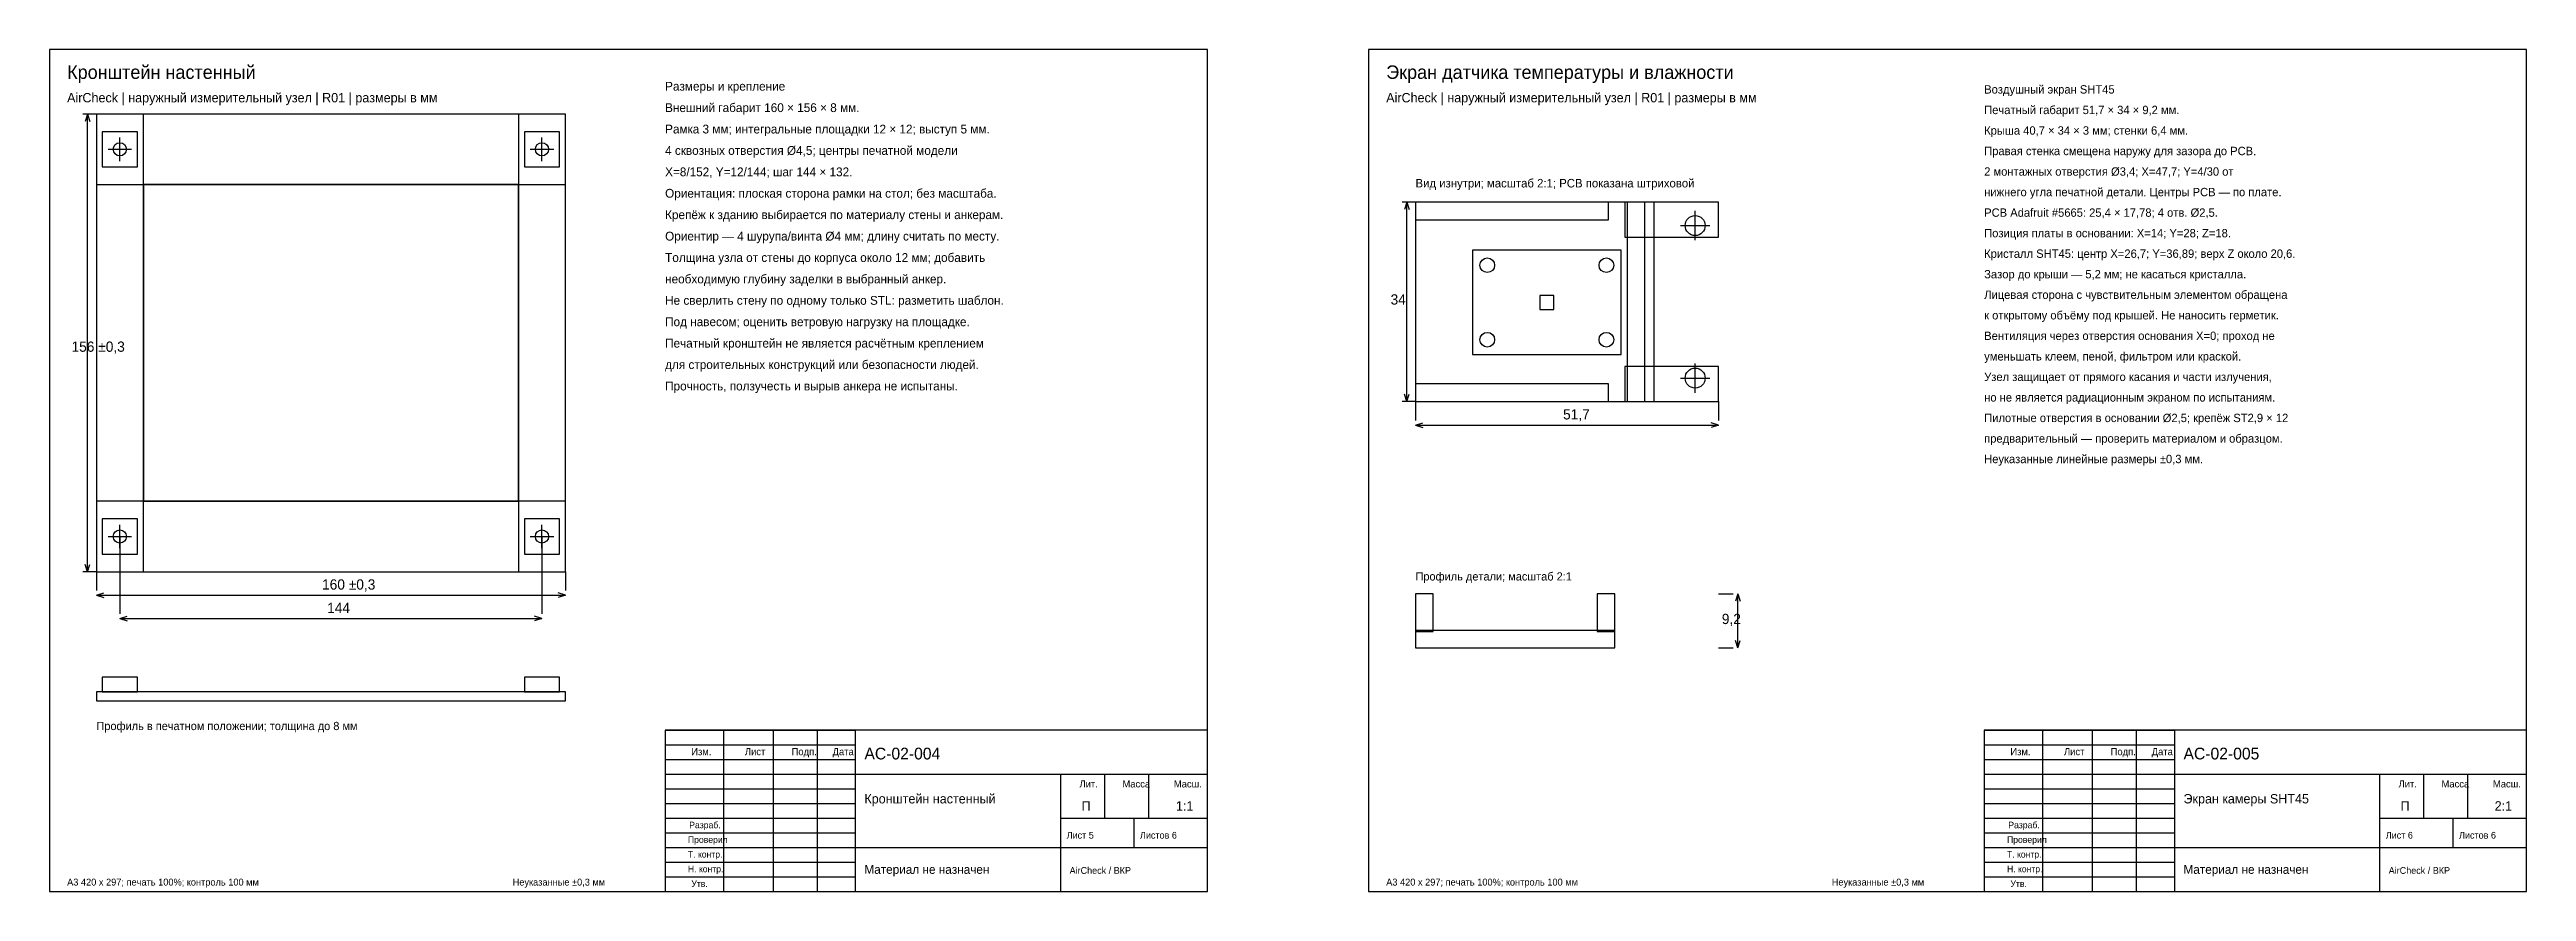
# Model space of a CAD drawing. Header units: millimetres. Extents: x 20 to 2665, y 5 to 292.
# Drawn here: x 1820 to 2665, y 5 to 292 of the extents above; entities that cross this region are included whole.
import ezdxf

# ---------------------------------------------------------------- set-up
doc = ezdxf.new("R2010")
doc.units = ezdxf.units.MM
for name, color, linetype in [('D-CENTER', 7, 'Continuous'), ('D-DETAIL', 7, 'Continuous'), ('D-DIM', 7, 'Continuous'), ('D-OUTLINE', 7, 'Continuous'), ('D-REF', 7, 'Continuous'), ('D-TEXT', 7, 'Continuous')]:
    doc.layers.add(name, color=color, linetype=linetype)

msp = doc.modelspace()

# ---------------------------------------------------------------- texts
at = {"layer": 'D-TEXT'}
for s, height, p in [('Кронштейн настенный', 4.6, (1826, 282)), ('Размеры и крепление', 3, (2030, 278)), ('Экран датчика температуры и влажности', 4.6, (2276, 282)), ('Воздушный экран SHT45', 2.85, (2480, 277)), ('AirCheck | наружный измерительный узел | R01 | размеры в мм', 3.2, (1826, 274)), ('Внешний габарит 160 × 156 × 8 мм.', 3, (2030, 270.7)), ('AirCheck | наружный измерительный узел | R01 | размеры в мм', 3.2, (2276, 274)), ('Печатный габарит 51,7 × 34 × 9,2 мм.', 2.85, (2480, 270)), ('Рамка 3 мм; интегральные площадки 12 × 12; выступ 5 мм.', 3, (2030, 263.4)), ('Крыша 40,7 × 34 × 3 мм; стенки 6,4 мм.', 2.85, (2480, 263)), ('4 сквозных отверстия Ø4,5; центры печатной модели', 3, (2030, 256.1)), ('Правая стенка смещена наружу для зазора до PCB.', 2.85, (2480, 256)), ('X=8/152, Y=12/144; шаг 144 × 132.', 3, (2030, 248.8)), ('Вид изнутри; масштаб 2:1; PCB показана штриховой', 2.9, (2286, 245)), ('2 монтажных отверстия Ø3,4; X=47,7; Y=4/30 от', 2.85, (2480, 249)), ('нижнего угла печатной детали. Центры PCB — по плате.', 2.85, (2480, 242)), ('Ориентация: плоская сторона рамки на стол; без масштаба.', 3, (2030, 241.5)), ('Крепёж к зданию выбирается по материалу стены и анкерам.', 3, (2030, 234.2)), ('PCB Adafruit #5665: 25,4 × 17,78; 4 отв. Ø2,5.', 2.85, (2480, 235)), ('Ориентир — 4 шурупа/винта Ø4 мм; длину считать по месту.', 3, (2030, 226.9)), ('Позиция платы в основании: X=14; Y=28; Z=18.', 2.85, (2480, 228)), ('Толщина узла от стены до корпуса около 12 мм; добавить', 3, (2030, 219.6)), ('Кристалл SHT45: центр X=26,7; Y=36,89; верх Z около 20,6.', 2.85, (2480, 221)), ('необходимую глубину заделки в выбранный анкер.', 3, (2030, 212.3)), ('Зазор до крыши — 5,2 мм; не касаться кристалла.', 2.85, (2480, 214)), ('Не сверлить стену по одному только STL: разметить шаблон.', 3, (2030, 205)), ('34', 3.5, (2277.5, 205.07)), ('Лицевая сторона с чувствительным элементом обращена', 2.85, (2480, 207)), ('к открытому объёму под крышей. Не наносить герметик.', 2.85, (2480, 200)), ('Под навесом; оценить ветровую нагрузку на площадке.', 3, (2030, 197.7)), ('Вентиляция через отверстия основания X=0; проход не', 2.85, (2480, 193)), ('156 ±0,3', 3.5, (1827.5, 188.97)), ('для строительных конструкций или безопасности людей.', 3, (2030, 183.1)), ('Печатный кронштейн не является расчётным креплением', 3, (2030, 190.4)), ('уменьшать клеем, пеной, фильтром или краской.', 2.85, (2480, 186)), ('Прочность, ползучесть и вырыв анкера не испытаны.', 3, (2030, 175.8)), ('Узел защищает от прямого касания и части излучения,', 2.85, (2480, 179)), ('51,7', 3.5, (2336.34, 165.9)), ('но не является радиационным экраном по испытаниям.', 2.85, (2480, 172)), ('предварительный — проверить материалом и образцом.', 2.85, (2480, 158)), ('Пилотные отверстия в основании Ø2,5; крепёж ST2,9 × 12', 2.85, (2480, 165)), ('Неуказанные линейные размеры ±0,3 мм.', 2.85, (2480, 151)), ('160 ±0,3', 3.5, (1912.97, 107.9)), ('Профиль детали; масштаб 2:1', 2.8, (2286, 111)), ('144', 3.5, (1914.7, 99.9)), ('9,2', 3.5, (2390.5, 96.15)), ('Профиль в печатном положении; толщина до 8 мм', 2.8, (1836, 60)), ('Изм.', 2.4, (2038.92, 51.45)), ('Лист', 2.4, (2057.23, 51.45)), ('Подп.', 2.4, (2073.15, 51.45)), ('Дата', 2.4, (2087.15, 51.45)), ('AC-02-004', 4, (2098, 50)), ('Изм.', 2.4, (2488.92, 51.45)), ('Лист', 2.4, (2507.23, 51.45)), ('Подп.', 2.4, (2523.15, 51.45)), ('Дата', 2.4, (2537.15, 51.45)), ('AC-02-005', 4, (2548, 50)), ('Лит.', 2.4, (2171.36, 40.45)), ('Масса', 2.4, (2186.02, 40.45)), ('Масш.', 2.4, (2203.56, 40.45)), ('Лит.', 2.4, (2621.36, 40.45)), ('Масса', 2.4, (2636.02, 40.45)), ('Масш.', 2.4, (2653.56, 40.45)), ('Кронштейн настенный', 3.2, (2098, 35)), ('П', 3.2, (2172.05, 32.55)), ('1:1', 3.2, (2204.27, 32.55)), ('Экран камеры SHT45', 3.2, (2548, 35)), ('П', 3.2, (2622.05, 32.55)), ('2:1', 3.2, (2654.15, 32.55)), ('Разраб.', 2.2, (2038.23, 26.55)), ('Разраб.', 2.2, (2488.23, 26.55)), ('Т. контр.', 2.2, (2037.79, 16.55)), ('Проверил', 2.2, (2037.79, 21.55)), ('Лист 5', 2.3, (2167, 23)), ('Листов 6', 2.3, (2192, 23)), ('Т. контр.', 2.2, (2487.79, 16.55)), ('Проверил', 2.2, (2487.79, 21.55)), ('Лист 6', 2.3, (2617, 23)), ('Листов 6', 2.3, (2642, 23)), ('А3 420 x 297; печать 100%; контроль 100 мм', 2.35, (1826, 7)), ('Неуказанные ±0,3 мм', 2.35, (1978, 7)), ('Н. контр.', 2.2, (2037.79, 11.55)), ('Утв.', 2.2, (2038.95, 6.55)), ('Материал не назначен', 3, (2098, 11)), ('AirCheck / ВКР', 2.3, (2168, 11)), ('А3 420 x 297; печать 100%; контроль 100 мм', 2.35, (2276, 7)), ('Неуказанные ±0,3 мм', 2.35, (2428, 7)), ('Н. контр.', 2.2, (2487.79, 11.55)), ('Утв.', 2.2, (2488.95, 6.55)), ('Материал не назначен', 3, (2548, 11)), ('AirCheck / ВКР', 2.3, (2618, 11))]:
    msp.add_text(s, height=height, dxfattribs=at).set_placement(p)

# ---------------------------------------------------------------- linework, layer by layer
at = {"layer": 'D-CENTER'}
for p, q in [((1844, 254), (1844, 262)), ((1988, 254), (1988, 262)), ((1840, 258), (1848, 258)), ((1984, 258), (1992, 258)), ((2381.4, 227), (2381.4, 237)), ((2376.4, 232), (2386.4, 232)), ((2376.4, 180), (2386.4, 180)), ((2381.4, 175), (2381.4, 185)), ((1844, 122), (1844, 130)), ((1988, 122), (1988, 130)), ((1840, 126), (1848, 126)), ((1984, 126), (1992, 126))]:
    msp.add_line(p, q, dxfattribs=at)
at = {"layer": 'D-DETAIL'}
for p, q in [((1852, 270), (1836, 270)), ((1836, 270), (1836, 114)), ((1996, 270), (1836, 270)), ((1836, 270), (1836, 246)), ((1850, 264), (1838, 264)), ((1838, 264), (1838, 252)), ((1850, 252), (1850, 264)), ((1852, 114), (1852, 270)), ((1996, 270), (1980, 270)), ((1980, 270), (1980, 114)), ((1994, 264), (1982, 264)), ((1982, 264), (1982, 252)), ((1994, 252), (1994, 264)), ((1996, 114), (1996, 270)), ((1996, 246), (1996, 270)), ((1836, 246), (1996, 246)), ((1838, 252), (1850, 252)), ((1980, 246), (1852, 246)), ((1852, 246), (1852, 138)), ((1980, 138), (1980, 246)), ((1982, 252), (1994, 252)), ((2351.8, 240), (2286, 240)), ((2286, 240), (2286, 234)), ((2351.8, 234), (2351.8, 240)), ((2389.4, 240), (2357.4, 240)), ((2357.4, 240), (2357.4, 228)), ((2364.2, 240), (2358.2, 240)), ((2358.2, 240), (2358.2, 172)), ((2364.2, 172), (2364.2, 240)), ((2389.4, 228), (2389.4, 240)), ((2286, 234), (2351.8, 234)), ((2357.4, 228), (2389.4, 228)), ((2333.2, 208.18), (2328.4, 208.18)), ((2328.4, 208.18), (2328.4, 203.38)), ((2328.4, 203.38), (2333.2, 203.38)), ((2333.2, 203.38), (2333.2, 208.18)), ((2351.8, 178), (2286, 178)), ((2286, 178), (2286, 172)), ((2351.8, 172), (2351.8, 178)), ((2389.4, 184), (2357.4, 184)), ((2357.4, 184), (2357.4, 172)), ((2389.4, 172), (2389.4, 184)), ((2286, 172), (2351.8, 172)), ((2357.4, 172), (2389.4, 172)), ((2358.2, 172), (2364.2, 172)), ((1996, 138), (1836, 138)), ((1836, 138), (1836, 114)), ((1852, 138), (1980, 138)), ((1996, 114), (1996, 138)), ((1850, 132), (1838, 132)), ((1838, 132), (1838, 120)), ((1850, 120), (1850, 132)), ((1994, 132), (1982, 132)), ((1982, 132), (1982, 120)), ((1994, 120), (1994, 132)), ((1838, 120), (1850, 120)), ((1982, 120), (1994, 120)), ((1836, 114), (1852, 114)), ((1836, 114), (1996, 114)), ((1980, 114), (1996, 114)), ((2292, 106.4), (2286, 106.4)), ((2286, 106.4), (2286, 93.6)), ((2292, 93.6), (2292, 106.4)), ((2354, 106.4), (2348, 106.4)), ((2348, 106.4), (2348, 93.6)), ((2354, 93.6), (2354, 106.4)), ((2286, 93.6), (2292, 93.6)), ((2348, 93.6), (2354, 93.6)), ((1850, 78), (1838, 78)), ((1838, 78), (1838, 73)), ((1850, 78), (1838, 78)), ((1838, 78), (1838, 73)), ((1850, 73), (1850, 78)), ((1850, 73), (1850, 78)), ((1994, 78), (1982, 78)), ((1982, 78), (1982, 73)), ((1994, 78), (1982, 78)), ((1982, 78), (1982, 73)), ((1994, 73), (1994, 78)), ((1994, 73), (1994, 78)), ((1838, 73), (1850, 73)), ((1838, 73), (1850, 73)), ((1982, 73), (1994, 73)), ((1982, 73), (1994, 73)), ((2030, 60), (2095, 60)), ((2050, 5), (2050, 60)), ((2067, 5), (2067, 60)), ((2082, 5), (2082, 60)), ((2480, 60), (2545, 60)), ((2500, 5), (2500, 60)), ((2517, 5), (2517, 60)), ((2532, 5), (2532, 60)), ((2030, 55), (2095, 55)), ((2480, 55), (2545, 55)), ((2030, 50), (2095, 50)), ((2030, 45), (2095, 45)), ((2480, 50), (2545, 50)), ((2480, 45), (2545, 45)), ((2030, 40), (2095, 40)), ((2030, 35), (2095, 35)), ((2480, 40), (2545, 40)), ((2480, 35), (2545, 35)), ((2030, 30), (2095, 30)), ((2480, 30), (2545, 30)), ((2030, 25), (2095, 25)), ((2030, 20), (2095, 20)), ((2480, 25), (2545, 25)), ((2480, 20), (2545, 20)), ((2030, 15), (2095, 15)), ((2030, 10), (2095, 10)), ((2480, 15), (2545, 15)), ((2480, 10), (2545, 10))]:
    msp.add_line(p, q, dxfattribs=at)
at = {"layer": 'D-DIM'}
for p, q in [((1836, 270), (1831.4, 270)), ((1833, 270), (1832.2, 267.5)), ((1833, 114), (1833, 270)), ((1833, 270), (1833.8, 267.5)), ((2286, 240), (2281.4, 240)), ((2283, 240), (2282.2, 237.5)), ((2283, 172), (2283, 240)), ((2283, 240), (2283.8, 237.5)), ((2286, 172), (2281.4, 172)), ((2283, 172), (2282.2, 174.5)), ((2283, 172), (2283.8, 174.5)), ((2286, 172), (2286, 165.6)), ((2389.4, 172), (2389.4, 165.6)), ((2286, 164), (2288.5, 164.8)), ((2286, 164), (2389.4, 164)), ((2286, 164), (2288.5, 163.2)), ((2389.4, 164), (2386.9, 164.8)), ((2389.4, 164), (2386.9, 163.2)), ((1844, 126), (1844, 99.6)), ((1988, 126), (1988, 99.6)), ((1836, 114), (1831.4, 114)), ((1833, 114), (1832.2, 116.5)), ((1833, 114), (1833.8, 116.5)), ((1836, 114), (1836, 107.6)), ((1996, 114), (1996, 107.6)), ((1836, 106), (1838.5, 106.8)), ((1836, 106), (1996, 106)), ((1836, 106), (1838.5, 105.2)), ((1996, 106), (1993.5, 106.8)), ((1996, 106), (1993.5, 105.2)), ((2389.4, 106.4), (2394.4, 106.4)), ((2396, 106.4), (2395.2, 103.9)), ((2396, 88), (2396, 106.4)), ((2396, 106.4), (2396.8, 103.9)), ((1844, 98), (1846.5, 98.8)), ((1844, 98), (1988, 98)), ((1844, 98), (1846.5, 97.2)), ((1988, 98), (1985.5, 98.8)), ((1988, 98), (1985.5, 97.2)), ((2389.4, 88), (2394.4, 88)), ((2396, 88), (2395.2, 90.5)), ((2396, 88), (2396.8, 90.5))]:
    msp.add_line(p, q, dxfattribs=at)
at = {"layer": 'D-OUTLINE'}
for p, q in [((2215, 292), (1820, 292)), ((1820, 292), (1820, 5)), ((2215, 5), (2215, 292)), ((2665, 292), (2270, 292)), ((2270, 292), (2270, 5)), ((2665, 5), (2665, 292)), ((1996, 270), (1836, 270)), ((1836, 270), (1836, 114)), ((1996, 114), (1996, 270)), ((2367.4, 240), (2286, 240)), ((2286, 240), (2286, 172)), ((2367.4, 172), (2367.4, 240)), ((2286, 172), (2367.4, 172)), ((1836, 114), (1996, 114)), ((2354, 94), (2286, 94)), ((2286, 94), (2286, 88)), ((2354, 88), (2354, 94)), ((2286, 88), (2354, 88)), ((1996, 73), (1836, 73)), ((1836, 73), (1836, 70)), ((1836, 70), (1996, 70)), ((1996, 70), (1996, 73)), ((2215, 60), (2030, 60)), ((2030, 60), (2030, 5)), ((2095, 5), (2095, 60)), ((2215, 5), (2215, 60)), ((2665, 60), (2480, 60)), ((2480, 60), (2480, 5)), ((2545, 5), (2545, 60)), ((2665, 5), (2665, 60)), ((2095, 45), (2215, 45)), ((2165, 5), (2165, 45)), ((2180, 30), (2180, 45)), ((2195, 30), (2195, 45)), ((2545, 45), (2665, 45)), ((2615, 5), (2615, 45)), ((2630, 30), (2630, 45)), ((2645, 30), (2645, 45)), ((2165, 30), (2215, 30)), ((2190, 20), (2190, 30)), ((2615, 30), (2665, 30)), ((2640, 20), (2640, 30)), ((2095, 20), (2215, 20)), ((2545, 20), (2665, 20)), ((1820, 5), (2215, 5)), ((2030, 5), (2215, 5)), ((2270, 5), (2665, 5)), ((2480, 5), (2665, 5))]:
    msp.add_line(p, q, dxfattribs=at)
for centre, radius in [((1844, 258), 2.25), ((1988, 258), 2.25), ((2381.4, 232), 3.4), ((2381.4, 180), 3.4), ((1844, 126), 2.25), ((1988, 126), 2.25)]:
    msp.add_circle(centre, radius, dxfattribs=at)
at = {"layer": 'D-REF'}
for p, q in [((2356.2, 223.56), (2305.4, 223.56)), ((2305.4, 223.56), (2305.4, 188)), ((2356.2, 188), (2356.2, 223.56)), ((2305.4, 188), (2356.2, 188))]:
    msp.add_line(p, q, dxfattribs=at)
for centre in [(2310.48, 218.48), (2351.12, 218.48), (2310.48, 193.08), (2351.12, 193.08)]:
    msp.add_circle(centre, 2.5, dxfattribs=at)

msp.set_redraw_order([(e.dxf.handle, doc.entitydb.next_handle()) for e in msp.query("TEXT MTEXT ATTDEF DIMENSION ARC_DIMENSION")])  # texts and dimensions are drawn at this point

doc.saveas('drawing.dxf')
